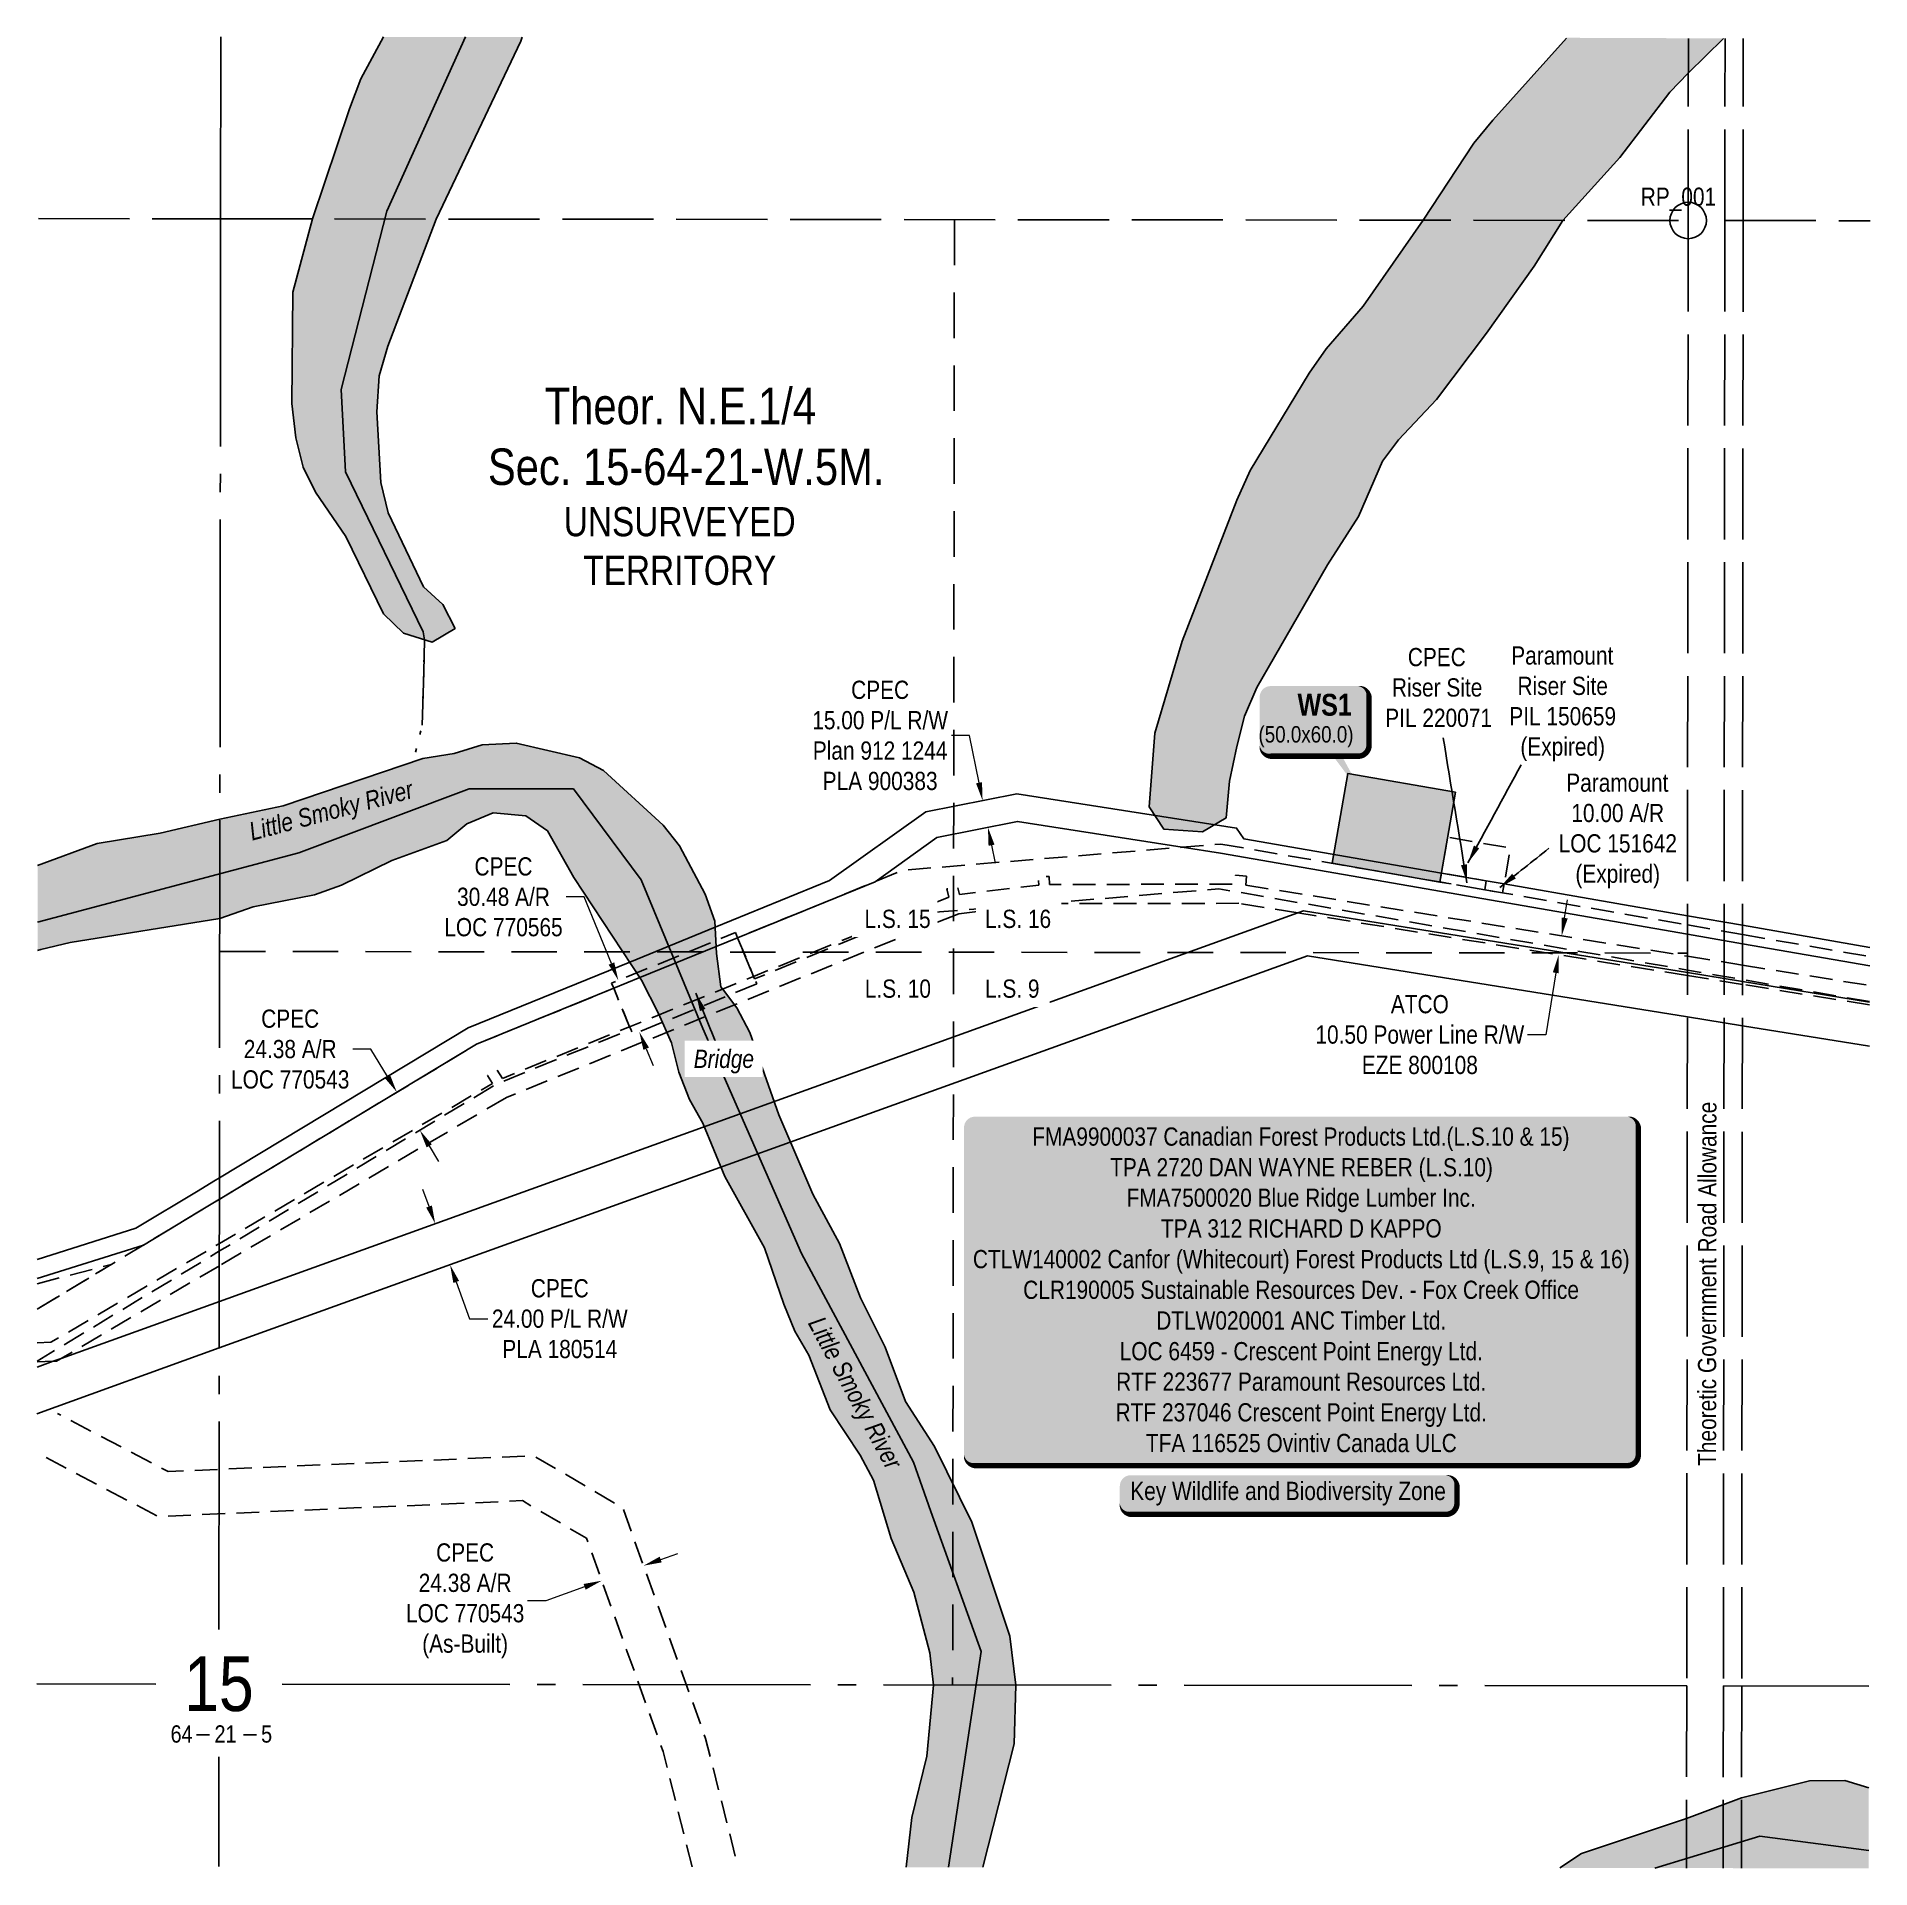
# Model space of a CAD drawing. Extents: x 494157 to 497735, y 6043279 to 6044295.
# Drawn here: x 494157 to 495163, y 6043290 to 6044295 of the extents above; entities that cross this region are included whole.
import ezdxf
from ezdxf.enums import TextEntityAlignment as Align

# ---------------------------------------------------------------- set-up
doc = ezdxf.new("R2010")
doc.units = 0
doc.header["$LTSCALE"] = 5
doc.header["$PDSIZE"] = 0.5
for name, pattern in [('foc-ACCESSROAD', [3.75, 2.5, -1.25]), ('foc-FLOWLINE', [3.75, 2.5, -1.25]), ('foc-LSD', [8, 5, -3]), ('foc-QUARTERLINE', [33, 25, -3, 2, -3]), ('foc-UNSURVEYED', [12.5, 10, -2.5]), ('foc-WHEELTRACKS', [2, 0.4, -1.6])]:
    doc.linetypes.add(name, pattern=pattern)
doc.layers.get('Defpoints').update_dxf_attribs({"color": 9})
for name, color, linetype in [('10', 1, 'Continuous'), ('35', 37, 'Continuous'), ('9', 3, 'Continuous'), ('AS-WILDLIFE-BLOCK', 131, 'Continuous'), ('C-AR', 13, 'foc-ACCESSROAD'), ('C-RW', 13, 'Continuous'), ('C-SYMBOL', 7, 'Continuous'), ('C-WS', 13, 'foc-ACCESSROAD'), ('F-AR', 190, 'foc-ACCESSROAD'), ('F-EZE', 190, 'foc-FLOWLINE'), ('F-WS', 190, 'foc-ACCESSROAD'), ('L-QSEC', 8, 'foc-QUARTERLINE'), ('L-ROAD-T', 7, 'Continuous'), ('L-SECLBL', 7, 'Continuous'), ('L-SECTION-LSD', 7, 'foc-LSD'), ('L-UNS-T', 3, 'Continuous'), ('L-USEC', 7, 'foc-UNSURVEYED'), ('P-TEMP-BLOCKS', 250, 'Continuous'), ('P-TEMP-H', 41, 'Continuous'), ('P-TEMP_WORKSPACE', 46, 'Continuous'), ('T-WATER', 160, 'Continuous'), ('T-WATER-H', 133, 'Continuous'), ('T-WATER-P3', 160, 'foc-WHEELTRACKS'), ('T-WATER-T', 170, 'Continuous')]:
    doc.layers.add(name, color=color, linetype=linetype)
for name, color, linetype, lineweight in [('C-AR-T', 13, 'Continuous', 9), ('C-RW-T', 13, 'Continuous', 9), ('C-WS-T', 13, 'Continuous', 9), ('F-AR-T', 190, 'Continuous', 9), ('F-EZE-T', 190, 'Continuous', 9), ('F-WS-T', 190, 'Continuous', 9), ('T-TEXT', 48, 'Continuous', 18)]:
    doc.layers.add(name, color=color, linetype=linetype, lineweight=lineweight)
doc.styles.add('100L', font='ARIALN.TTF', dxfattribs={"height": 11})
doc.styles.add('175L', font='ARIALN.TTF', dxfattribs={"height": 20})
doc.styles.add('80', font='ARIALN.TTF', dxfattribs={"height": 10})
doc.styles.add('80CG', font='ARIALN.TTF', dxfattribs={"height": 10})
doc.styles.add('80L', font='ARIALN.TTF', dxfattribs={"height": 10})
doc.styles.add('80LS', font='ARIALNI.TTF', dxfattribs={"height": 10})
doc.styles.add('BOLD', font='ARIALNB.TTF')
doc.styles.add('foc-LtypeFont', font='ARIALN.TTF', dxfattribs={"height": 7.349999999999999})
doc.styles.add('SIMPLEX', font='ARIALN.TTF')
doc.linetypes.add('foc-TOPO-flowdirection-NOLINE', pattern='A,0,[">",foc-LtypeFont,S=0.3,R=0,X=0,Y=-0.945],-20,[">",foc-LtypeFont,S=0.3,R=0,X=0,Y=-0.945],0', length=20)
doc.dimstyles.new('Compass 5 000', dxfattribs={"dimscale": 5, "dimtxt": 9, "dimasz": 2, "dimexe": 0.2, "dimexo": 0.0625, "dimgap": 0.5, "dimtad": 0, "dimtih": 1, "dimtoh": 1, "dimzin": 0, "dimdsep": 46, "dimtxsty": '80CG', "dimcen": 0.1, "dimse1": 1, "dimse2": 1, "dimclrd": 256, "dimclrt": 256, "dimaunit": 1, "dimadec": 4, "dimazin": 0, "dimtfac": 0.06, "dimtofl": 0, "dimtmove": 0, "dimatfit": 1, "dimfxl": 0.2, "dimtolj": 1, "dimtzin": 0, "dimlwd": -1, "dimarcsym": 0})

msp = doc.modelspace()

# ---------------------------------------------------------------- texts
at = {"layer": '35', "color": 3, "style": '80'}
msp.add_attdef('RP_001', (495037.0572079076, 6044201.97751647), 'RP', height=9.994849999999989, dxfattribs=at)
at = {"layer": 'C-SYMBOL', "color": 3, "insert": (494510.0833398916, 6044102.118682352), "char_height": 19.98969999999996, "width": 372.9319884038414, "attachment_point": 2, "style": '175L'}
msp.add_mtext('Theor. N.E.1/4\\P Sec. 15-64-21-W.5M.', dxfattribs=at)
at = {"layer": 'C-WS-T', "insert": (494896.3621923486, 6043959.339037172), "char_height": 9.994849999999985, "width": 56.55789723806264, "attachment_point": 1, "style": '80L'}
msp.add_mtext('\\pi12.888;CPEC\\P\\pi4.1543;Riser Site\\P\\pi0.48972;PIL 220071', dxfattribs=at)
at = {"layer": 'F-AR-T', "insert": (494991.5060678318, 6043890.439143169), "char_height": 9.994849999999968, "attachment_point": 1, "style": '80L'}
msp.add_mtext_dynamic_manual_height_columns('\\pi4.6992;Paramount\\P\\pi7.4604;10.00 A/R\\P\\pi0.47564;LOC 151642\\P\\pi9.7001;(Expired)', width=64.4587994542974, gutter_width=50, heights=[0], dxfattribs=at)
at = {"layer": 'F-WS-T', "insert": (494964.4467815374, 6043960.211187481), "char_height": 9.994849999999968, "attachment_point": 1, "style": '80L'}
msp.add_mtext_dynamic_manual_height_columns('\\pi1.5649;Paramount\\P\\pi4.9703;Riser Site\\P\\pi0.5047;PIL 150659\\P\\pi6.5657;(Expired)', width=58.19004092769441, gutter_width=50, heights=[0], dxfattribs=at)
at = {"layer": 'L-ROAD-T', "style": '80L'}
msp.add_text('Theoretic Government Road Allowance', height=9.994849999999989, rotation=89.94295430399782, dxfattribs=at).set_placement((495073.5129418403, 6043610.4164267), align=Align.MIDDLE_CENTER)
at = {"layer": 'L-UNS-T', "color": 3, "insert": (494509.736095796, 6044015.195633021), "char_height": 15.99999999999997, "attachment_point": 5, "style": '80L'}
msp.add_mtext_dynamic_manual_height_columns('UNSURVEYED TERRITORY', width=126.4137517053206, gutter_width=47.5, heights=[0], dxfattribs=at)
at = {"layer": 'T-WATER-T', "linetype": 'Continuous', "char_height": 10.00000000000001, "attachment_point": 1, "style": '80L'}
for insert, rotation in [((494272.2896134593, 6043863.164457738), 14.868385791833013), ((494588.5444125438, 6043593.797097641), 298.23757330563006)]:
    msp.add_mtext_dynamic_manual_height_columns('\\pi0.241;{\\fArial Narrow|b0|i1|c0|p34;Little Smoky River}', width=93.40832196452959, gutter_width=50.00000000000017, heights=[0], dxfattribs=dict(at, insert=insert, rotation=rotation))

# ---------------------------------------------------------------- blocks, each defined once
blk = doc.blocks.new('L-SECLBL')
at = {"layer": '9', "color": 7}
for p, q in [((-5.082139060913505, -27.83004804289613), (-12.28857354467345, -27.83004804289613)), ((20.70431141927111, -27.83004804289613), (13.49787693551116, -27.83004804289613))]:
    blk.add_line(p, q, dxfattribs=at)
at = {"layer": '10', "color": 2, "style": 'SIMPLEX'}
blk.add_attdef('SEC', text='', height=30, dxfattribs=at).set_placement((0, 0), align=Align.MIDDLE)
at = {"layer": '10', "color": 5, "style": '80L'}
blk.add_attdef('TWP', text='', height=9.5, dxfattribs=at).set_placement((-14.43410290347765, -27.36845155570791), align=Align.MIDDLE_RIGHT)
blk.add_attdef('RGE', text='', height=9.5, dxfattribs=at).set_placement((3.622123863462547, -27.36845155570791), align=Align.MIDDLE_CENTER)
blk.add_attdef('MER', text='', height=9.5, dxfattribs=at).set_placement((23.16775162027989, -27.36845155570791), align=Align.MIDDLE_LEFT)
blk = doc.blocks.new('*U472')
h = blk.add_hatch(color=255)
edge = h.paths.add_edge_path()
edge.add_line((-179, -96.5), (179, -96.5))
edge.add_arc((179, -90.5), 6, 270, 360)
edge.add_line((185, -90.5), (185, 89))
edge.add_arc((179, 89), 6, 0, 90)
edge.add_line((179, 95), (-179, 95))
edge.add_arc((-179, 89), 6, 90, 180)
edge.add_line((-185, 89), (-185, -90.5))
edge.add_arc((-179, -90.5), 6, 180, 270)
at = {"color": 44, "flags": 128}
blk.add_lwpolyline([(-179, -96.5, 3, 3, 0), (179, -96.5, 3, 3, 0.414213562373095), (185, -90.5, 3, 3, 0), (185, 89, 3, 0, 0.414213562373095), (179, 95, 0, 0, 0), (-179, 95, 0, 0, 0.414213562373095), (-185, 89, 0, 0, 0), (-185, -90.5, 0, 3, 0.414213562373095)], format="xyseb", close=True, dxfattribs=at)
at = {"color": 44, "style": '80'}
blk.add_attdef('ENTER_TEXT_001', (-35.98567530695772, -4.996589358799454), '', height=10, dxfattribs=at)
blk = doc.blocks.new('*U474')
h = blk.add_hatch(color=255)
edge = h.paths.add_edge_path()
edge.add_line((-86.49999999999999, -11.5), (86.49999999999999, -11.5))
edge.add_arc((86.49999999999999, -5.5), 6, 270, 360)
edge.add_line((92.49999999999999, -5.5), (92.49999999999999, 4))
edge.add_arc((86.49999999999999, 4), 6, 0, 90)
edge.add_line((86.49999999999999, 10), (-86.49999999999999, 10))
edge.add_arc((-86.49999999999999, 4), 6, 90, 180)
edge.add_line((-92.49999999999999, 4), (-92.49999999999999, -5.5))
edge.add_arc((-86.49999999999999, -5.5), 6, 180, 270)
at = {"color": 131, "flags": 128}
blk.add_lwpolyline([(-86.49999999999999, -11.5, 3, 3, 0), (86.49999999999999, -11.5, 3, 3, 0.414213562373095), (92.49999999999999, -5.5, 3, 3, 0), (92.49999999999999, 4, 3, 0, 0.414213562373095), (86.49999999999999, 10, 0, 0, 0), (-86.49999999999999, 10, 0, 0, 0.414213562373095), (-92.49999999999999, 4, 0, 0, 0), (-92.49999999999999, -5.5, 0, 3, 0.414213562373095)], format="xyseb", close=True, dxfattribs=at)
at = {"color": 131, "style": '80'}
blk.add_attdef('ENTER_TEXT_001', (-35.98567530695772, -4.996589358799454), '', height=10, dxfattribs=at)
blk = doc.blocks.new('*D475')
at = {"layer": 'C-AR-T', "transparency": 16777216}
for p, q in [((494668.7800109091, 6043911.303611286), (494658.7800109091, 6043911.303611287)), ((494673.9591847889, 6043885.382487978), (494668.7800109091, 6043911.303611286)), ((494680.8144294929, 6043851.072837942), (494682.773753548, 6043841.266663905))]:
    blk.add_line(p, q, dxfattribs=at)
for points in [[(494675.5935471284, 6043885.709041987), (494672.3248224491, 6043885.055933969), (494675.918508844, 6043875.576313941)], [(494682.4487918324, 6043851.399391951), (494679.1800671532, 6043850.746283934), (494678.8551054378, 6043860.879011979)]]:
    blk.add_solid(points, dxfattribs=at)
at = {"layer": 'Defpoints', "color": 0, "transparency": 16777216}
for p in [(494672.1127024561, 6043874.815894232), (494675.918508844, 6043875.576313941), (494675.0492990501, 6043860.118592271)]:
    blk.add_point(p, dxfattribs=at)
at = {"layer": 'C-AR-T', "transparency": 16777216, "insert": (494619.694062751, 6043911.303611286), "char_height": 10, "attachment_point": 5, "style": '80CG'}
blk.add_mtext('\\A1;CPEC\\P15.00 P/L R/W\\PPlan 912 1244\\PPLA 900383', dxfattribs=at)
blk = doc.blocks.new('*D476')
at = {"layer": 'C-AR-T', "transparency": 16777216}
for p, q in [((494340.2859302685, 6043739.17243743), (494330.2859302689, 6043739.17243743)), ((494349.3666664902, 6043724.114000369), (494340.2859302685, 6043739.17243743)), ((494372.2839507363, 6043686.110640948), (494377.4479940096, 6043677.547192047))]:
    blk.add_line(p, q, dxfattribs=at)
for points in [[(494350.7939079734, 6043724.974674248), (494347.939425007, 6043723.253326491), (494354.5307097635, 6043715.550551469)], [(494373.7111922195, 6043686.971314827), (494370.856709253, 6043685.249967069), (494367.119907463, 6043694.674089848)]]:
    blk.add_solid(points, dxfattribs=at)
at = {"layer": 'Defpoints', "color": 0, "transparency": 16777216}
for p in [(494354.5307097635, 6043715.550551469), (494357.2456297982, 6043717.187738157), (494369.8348274976, 6043696.311276536)]:
    blk.add_point(p, dxfattribs=at)
at = {"layer": 'C-AR-T', "transparency": 16777216, "insert": (494295.9851117148, 6043739.172437429), "char_height": 10, "attachment_point": 5, "style": '80CG'}
blk.add_mtext('\\A1;CPEC\\P24.38 A/R\\PLOC 770543', dxfattribs=at)
blk = doc.blocks.new('*D477')
at = {"layer": 'C-AR-T', "transparency": 16777216}
for p, q in [((494499.2823083075, 6043459.108158344), (494508.6940721846, 6043462.48731515)), ((494436.2747489582, 6043436.486211405), (494426.2747489579, 6043436.486211405)), ((494457.52471735, 6043444.115703206), (494436.2747489582, 6043436.486211405))]:
    blk.add_line(p, q, dxfattribs=at)
for points in [[(494498.7191155064, 6043460.676785657), (494499.8455011086, 6043457.539531032), (494489.8705444303, 6043455.729001538)], [(494456.9615245489, 6043445.684330519), (494458.0879101511, 6043442.547075893), (494466.9364812272, 6043447.494860012)]]:
    blk.add_solid(points, dxfattribs=at)
at = {"layer": 'Defpoints', "color": 0, "transparency": 16777216}
for p in [(494466.9364812272, 6043447.494860012), (494500.4045416226, 6043426.389287539), (494477.4704784194, 6043418.155146013)]:
    blk.add_point(p, dxfattribs=at)
at = {"layer": 'C-AR-T', "transparency": 16777216, "insert": (494391.9739304041, 6043436.486211405), "char_height": 10, "attachment_point": 5, "style": '80CG'}
blk.add_mtext('\\A1;CPEC\\P24.38 A/R\\PLOC 770543\\P(As-Built)', dxfattribs=at)
blk = doc.blocks.new('*D478')
at = {"layer": 'C-RW-T', "transparency": 16777216}
for p, q in [((494372.1707011783, 6043652.826900704), (494368.7799664333, 6043662.234499647)), ((494387.0850661895, 6043611.446971254), (494394.3742361872, 6043591.223157501)), ((494394.3742361872, 6043591.223157501), (494404.3742361874, 6043591.223157501))]:
    blk.add_line(p, q, dxfattribs=at)
for points in [[(494373.7386343353, 6043653.392023161), (494370.6027680212, 6043652.261778247), (494375.5614359234, 6043643.419301759)], [(494388.6529993466, 6043612.012093712), (494385.5171330324, 6043610.881848797), (494383.6943314446, 6043620.854570199)]]:
    blk.add_solid(points, dxfattribs=at)
at = {"layer": 'Defpoints', "color": 0, "transparency": 16777216}
for p in [(494475.3397318274, 6043679.38190356), (494483.4726273485, 6043656.817171999), (494383.6943314446, 6043620.854570199)]:
    blk.add_point(p, dxfattribs=at)
at = {"layer": 'C-RW-T', "transparency": 16777216, "insert": (494443.9137996251, 6043591.2231575), "char_height": 10, "attachment_point": 5, "style": '80CG'}
blk.add_mtext('\\A1;CPEC\\P24.00 P/L R/W\\PPLA 180514', dxfattribs=at)
blk = doc.blocks.new('*D479')
at = {"layer": 'Defpoints', "color": 0, "transparency": 16777216}
for p in [(494884.3981075105, 6043818.905061418), (494882.7295856305, 6043808.547348195), (494992.0383168756, 6043790.938827297)]:
    blk.add_point(p, dxfattribs=at)
at = {"layer": 'F-EZE-T', "transparency": 16777216}
for p, q in [((494995.2972335383, 6043811.16926276), (494996.8876283211, 6043821.041985)), ((494990.4479220928, 6043781.066105057), (494984.9808933396, 6043747.128332533)), ((494984.9808933396, 6043747.128332533), (494974.9808933396, 6043747.128332533))]:
    blk.add_line(p, q, dxfattribs=at)
for points in [[(494993.6517798316, 6043811.434328557), (494996.942687245, 6043810.904196963), (494993.7068387556, 6043801.29654052)], [(494988.8024683861, 6043781.331170853), (494992.0933757995, 6043780.801039259), (494992.0383168756, 6043790.938827297)]]:
    blk.add_solid(points, dxfattribs=at)
at = {"layer": 'F-EZE-T', "transparency": 16777216, "insert": (494915.8403749221, 6043747.128332532), "char_height": 10, "attachment_point": 5, "style": '80CG'}
blk.add_mtext('\\A1;ATCO\\P10.50 Power Line R/W\\PEZE 800108', dxfattribs=at)
blk = doc.blocks.new('*U484')
h = blk.add_hatch(color=191)
edge = h.paths.add_edge_path()
edge.add_line((-23.99999999999998, -20), (23.99999999999998, -20))
edge.add_arc((23.99999999999998, -14), 6, 270, 360)
edge.add_line((29.99999999999998, -14), (29.99999999999998, 12.5))
edge.add_arc((23.99999999999998, 12.5), 6, 0, 90)
edge.add_line((23.99999999999998, 18.5), (-23.99999999999998, 18.5))
edge.add_arc((-23.99999999999998, 12.5), 6, 90, 180)
edge.add_line((-29.99999999999998, 12.5), (-29.99999999999998, -14))
edge.add_arc((-23.99999999999998, -14), 6, 180, 270)
at = {"color": 250, "flags": 128}
blk.add_lwpolyline([(-23.99999999999998, -20, 3, 3, 0), (23.99999999999998, -20, 3, 3, 0.414213562373095), (29.99999999999998, -14, 3, 3, 0), (29.99999999999998, 12.5, 3, 0, 0.414213562373095), (23.99999999999998, 18.5, 0, 0, 0), (-23.99999999999998, 18.5, 0, 0, 0.414213562373095), (-29.99999999999998, 12.5, 0, 0, 0), (-29.99999999999998, -14, 0, 3, 0.414213562373095)], format="xyseb", close=True, dxfattribs=at)
at = {"flags": 128}
blk.add_lwpolyline([(28.22512760869665, -43.90405218757158, 0, 7.499999999999999, 0), (-3.398394867633904e-15, -1.97215226305253e-31, 0, 0, 0)], format="xyseb", dxfattribs=at)
at = {"color": 250}
for tag, p, height, style in [('TEMP_AREA_W1_001', (-9.212824010914055, 2.244292974654144), 12, 'BOLD'), ('ENTER_TEXT_001', (-30.65893587994544, -12.47010782646594), 9, '80')]:
    blk.add_attdef(tag, p, '', height=height, dxfattribs=dict(at, style=style))
blk = doc.blocks.new('*D485')
at = {"layer": 'C-AR-T', "transparency": 16777216}
for p, q in [((494457.3534296968, 6043822.72539177), (494447.3534296965, 6043822.725391771)), ((494472.2595422093, 6043786.173389198), (494457.3534296968, 6043822.72539177)), ((494491.3232898458, 6043739.426247578), (494495.0994209996, 6043730.166612945))]:
    blk.add_line(p, q, dxfattribs=at)
for points in [[(494473.8028146478, 6043786.80274439), (494470.7162697709, 6043785.544034006), (494476.0356733631, 6043776.913754568)], [(494492.8665622843, 6043740.05560277), (494489.7800174074, 6043738.796892385), (494487.5471586923, 6043748.685882209)]]:
    blk.add_solid(points, dxfattribs=at)
at = {"layer": 'Defpoints', "color": 0, "transparency": 16777216}
for p in [(494482.0413901233, 6043779.362919686), (494476.0356733631, 6043776.913754568), (494493.552875452, 6043751.135047329)]:
    blk.add_point(p, dxfattribs=at)
at = {"layer": 'C-AR-T', "transparency": 16777216, "insert": (494413.0185047309, 6043822.72539177), "char_height": 10, "attachment_point": 5, "style": '80CG'}
blk.add_mtext('\\A1;CPEC\\P30.48 A/R\\PLOC 770565', dxfattribs=at)

# ---------------------------------------------------------------- dimensions: what is measured, and where the dimension line sits
at = {"layer": 'C-AR-T'}
for base, p1, p2, angle, text, picture, middle in [((494675.918508844, 6043875.576313941), (494675.0492990503, 6043860.118592271), (494672.1127024564, 6043874.815894231), 101.299197268537, 'CPEC\\P15.00 P/L R/W\\PPlan 912 1244\\PPLA 900383', '*D475', (494619.694062751, 6043911.303611286)), ((494354.5307097635, 6043715.550551469), (494369.8348274979, 6043696.311276536), (494357.245629798, 6043717.187738156), 121.09136845625397, 'CPEC\\P24.38 A/R\\PLOC 770543', '*D476', (494295.9851117148, 6043739.172437429)), ((494466.9364812272, 6043447.494860012), (494500.4045416226, 6043426.389287539), (494477.4704784192, 6043418.155146013), 199.7499368484613, 'CPEC\\P24.38 A/R\\PLOC 770543\\P(As-Built)', '*D477', (494391.9739304041, 6043436.486211405))]:
    dim = msp.add_linear_dim(base=base, p1=p1, p2=p2, angle=angle, text=text, dimstyle='Compass 5 000', dxfattribs=at)
    dim.commit()
    dim.dimension.update_dxf_attribs({"geometry": picture, "text_midpoint": middle, "dimtype": 161})
at = {"layer": 'C-AR-T', "color": 3}
dim = msp.add_linear_dim(base=(494476.0356733631, 6043776.913754568), p1=(494493.552875452, 6043751.135047329), p2=(494482.0413901229, 6043779.362919686), angle=112.18591168269315, text='CPEC\\P30.48 A/R\\PLOC 770565', dimstyle='Compass 5 000', dxfattribs=at)
dim.commit()
dim.dimension.update_dxf_attribs({"geometry": '*D485', "text_midpoint": (494413.0185047309, 6043822.72539177), "dimtype": 161})
at = {"layer": 'C-RW-T'}
dim = msp.add_linear_dim(base=(494383.6943314446, 6043620.854570199), p1=(494475.3397318268, 6043679.38190356), p2=(494483.4726273482, 6043656.817171998), angle=289.8204351902957, text='CPEC\\P24.00 P/L R/W\\PPLA 180514', dimstyle='Compass 5 000', dxfattribs=at)
dim.commit()
dim.dimension.update_dxf_attribs({"geometry": '*D478', "text_midpoint": (494443.9137996251, 6043591.2231575), "dimtype": 161})
at = {"layer": 'F-EZE-T'}
dim = msp.add_linear_dim(base=(494992.0383168756, 6043790.938827297), p1=(494884.3981075104, 6043818.905061417), p2=(494882.7295856303, 6043808.547348193), angle=260.84885148533255, text='ATCO\\P10.50 Power Line R/W\\PEZE 800108', dimstyle='Compass 5 000', dxfattribs=at)
dim.commit()
dim.dimension.update_dxf_attribs({"geometry": '*D479', "text_midpoint": (494915.8403749221, 6043747.128332532), "dimtype": 161})

# ---------------------------------------------------------------- hatches: boundary and pattern name
at = {"layer": 'P-TEMP-H'}
h = msp.add_hatch(color=256, dxfattribs=at)
h.dxf.hatch_style = 1
h.paths.add_polyline_path([(494935.3642933065, 6043880.171031596), (494876.2481241769, 6043890.431565084), (494867.697679604, 6043841.168090809), (494926.8138487336, 6043830.907557322)])
at = {"layer": 'T-WATER-H'}
h = msp.add_hatch(color=256, dxfattribs=at)
h.dxf.hatch_style = 1
h.paths.add_polyline_path([(494347.2403404945, 6044294.691402916), (494423.2885916959, 6044294.604519122), (494422.4565536773, 6044292.350662874), (494376.1035220166, 6044194.697594102), (494349.5432801724, 6044124.95082689), (494344.7334800723, 6044108.717031706), (494343.5873707468, 6044088.874929888), (494345.64644367, 6044050.123659492), (494349.831246937, 6044033.526853278), (494369.0743528384, 6043992.936654394), (494379.6832972391, 6043983.268759813), (494386.4502024092, 6043970.068017313), (494373.8203410787, 6043962.566091944), (494358.1264088891, 6043967.47855645), (494347.1275225338, 6043978.060007653), (494326.4464323492, 6044020.439709638), (494309.963324823, 6044044.901048258), (494303.099267785, 6044058.584457047), (494299.0113292902, 6044074.699457509), (494296.9434959707, 6044093.508868245), (494297.4332109318, 6044154.575784688), (494308.2175130775, 6044194.778400946), (494328.4514483768, 6044255.156722064), (494334.8332828829, 6044271.698657362)], flags=17)
h = msp.add_hatch(color=256, dxfattribs=at)
h.dxf.hatch_style = 1
h.paths.add_polyline_path([(495082.5445309496, 6044293.851330771), (495063.1665583533, 6044274.80494173), (495053.0925317902, 6044264.352850949), (495025.6292354402, 6044228.397763699), (494994.3262971118, 6044193.993519655), (494978.5112982763, 6044168.839990027), (494952.404432799, 6044132.058388776), (494924.9882825282, 6044095.620831992), (494904.0595627283, 6044073.620514151), (494895.3692212753, 6044061.780980481), (494882.2152239793, 6044031.471993773), (494865.1023717815, 6044004.95789401), (494826.3763026118, 6043937.609044596), (494819.5964129879, 6043921.860824483), (494815.4964075655, 6043905.300509775), (494811.4894940713, 6043886.216774216), (494809.5503557559, 6043866.100582176), (494796.5584858794, 6043858.488723975), (494775.3385691089, 6043859.922896728), (494767.2782641033, 6043872.145376523), (494770.3803473984, 6043912.523717745), (494785.3533048889, 6043963.012642327), (494815.3485356931, 6044040.385508412), (494822.6873872505, 6044056.716686389), (494855.1836074656, 6044110.219713721), (494864.4644563542, 6044123.543016713), (494884.8345665714, 6044146.88189386), (494917.6182600132, 6044194.079951423), (494945.5162224281, 6044236.436567976), (494955.973545921, 6044248.998534361), (494996.5412027006, 6044294.182775839)], flags=17)
h = msp.add_hatch(color=256, dxfattribs=at)
h.dxf.hatch_style = 1
h.paths.add_polyline_path([(494992.6083676209, 6043289.855229774), (495162.130824199, 6043289.651239233), (495162.1747397357, 6043333.740886615), (495148.9572742967, 6043337.805924129), (495129.7272475602, 6043337.669953355), (495092.4015551371, 6043328.32095861), (495062.2125303395, 6043317.009092035), (495004.5064109309, 6043297.734705976)])
h.paths.add_polyline_path([(494633.9433521781, 6043290.286820207), (494676.0601745442, 6043290.236139998), (494693.1724414715, 6043358.048940738), (494694.2105061105, 6043390.188399954), (494690.9482393634, 6043416.985436081), (494669.9262210242, 6043479.676953522), (494649.4465489096, 6043521.086451423), (494633.6392880862, 6043545.764747529), (494622.4493723364, 6043575.571936942), (494609.0004266753, 6043602.692599931), (494597.4464854748, 6043632.567831107), (494582.7333004794, 6043659.552982184), (494564.1895495865, 6043703.061804624), (494548.2323685447, 6043748.40395746), (494541.0563487501, 6043761.856915874), (494533.7985545868, 6043771.472970833), (494532.311271865, 6043773.441697123), (494529.8384985903, 6043791.725419754), (494528.9574294417, 6043809.474467567), (494523.6863856922, 6043824.18862575), (494509.5592626961, 6043850.729015156), (494500.6291841322, 6043862.021983498), (494467.8733297236, 6043892.017792949), (494454.7782833368, 6043899.122860584), (494420.0251825546, 6043907.140874866), (494401.2524171136, 6043906.271624194), (494385.8892824101, 6043901.446951139), (494368.7402845825, 6043898.718766348), (494292.1084940575, 6043872.708651292), (494257.4345376493, 6043865.32371228), (494224.6225379139, 6043857.687604272), (494190.0094880473, 6043852.066803128), (494157.4028231676, 6043840.024852281), (494157.3479211602, 6043793.2740393), (494159.2202027807, 6043793.891653234), (494175.2675486549, 6043797.734017543), (494257.3713208281, 6043810.939740393), (494275.5905569815, 6043817.358975291), (494309.3922978785, 6043823.908773542), (494324.1652597238, 6043829.176826171), (494351.719314165, 6043842.780735215), (494381.8822302571, 6043853.599794445), (494392.8275101479, 6043862.900741004), (494407.4455170296, 6043868.951687871), (494425.2264311631, 6043867.150959408), (494437.152508369, 6043859.066067513), (494451.662367622, 6043833.288105379), (494488.8132521, 6043777.093616894), (494498.1565384712, 6043758.75202713), (494505.2053286408, 6043742.7148945), (494509.2333110792, 6043726.542021908), (494515.0943214421, 6043711.568662169), (494522.3455504571, 6043698.529855428), (494534.4021494788, 6043669.356604316), (494556.2705801289, 6043630.122898062), (494566.8864079003, 6043599.249501535), (494572.9425042909, 6043584.508645288), (494580.5444295615, 6043571.221047097), (494592.2152498243, 6043541.342835055), (494608.7425009328, 6043516.397861113), (494616.0242990961, 6043502.640583157), (494625.8284616285, 6043470.657735625), (494638.1714739103, 6043441.112680446), (494647.0294196168, 6043407.963602412), (494648.8944889808, 6043390.241451171), (494645.3005313787, 6043351.258649498), (494637.0163746793, 6043317.480914219)])

# ---------------------------------------------------------------- linework, layer by layer
at = {"layer": '35', "color": 3}
msp.add_circle((495063.083, 6044193.922999999), 9.994849999999989, dxfattribs=at)
at = {"layer": 'C-AR', "flags": 128}
for points in [[(495162.6561893099, 6043765.256257367), (495092.8273256249, 6043777.34646531), (495062.6733661406, 6043782.580121847), (494805.6092069, 6043827.195069734), (494710.3014071365, 6043819.177020147), (494638.0790763919, 6043813.370630746), (494550.8266761494, 6043777.785964455), (494550.2755875759, 6043779.1110264), (494541.4685609911, 6043800.304009141), (494616.9153610682, 6043831.073356888), (494632.3403174735, 6043837.364534321), (494785.4513005119, 6043849.998438816), (494806.7099892399, 6043851.752940138)], [(494157.1168296773, 6043596.49225987), (494215.6300629119, 6043631.778416797), (494250.8599687559, 6043653.025011185), (494257.2991569532, 6043656.907927474), (494259.4133857112, 6043658.182372199), (494398.2038844915, 6043741.879349081), (494473.4886233449, 6043772.581218272), (494482.2551379654, 6043751.488077246), (494482.8423965031, 6043750.074630514), (494409.1643482371, 6043720.028642157), (494257.2657185085, 6043628.42733933), (494157.0833833055, 6043568.011605597)], [(494157.133254418, 6043610.478451114), (494197.698591287, 6043620.964918949), (494157.1168296772, 6043596.49225987)], [(494540.2366319593, 6043296.40087164), (494523.9560874431, 6043360.829728189), (494478.4919104079, 6043487.458388428), (494429.4767605538, 6043516.081721283), (494229.0327160045, 6043507.365185997), (494168.356961613, 6043539.220274812)], [(494516.5995958269, 6043290.428022833), (494500.6095376511, 6043353.70730464), (494458.5418258845, 6043470.875992775), (494423.3733966272, 6043491.41326869), (494223.5222351492, 6043482.722515593), (494157.0242225358, 6043517.634320466)]]:
    msp.add_lwpolyline(points, dxfattribs=at)
at = {"layer": 'C-AR'}
msp.add_lwpolyline([(494806.7099892399, 6043851.752940138), (495062.6981750504, 6043807.323743389), (495092.8518541722, 6043802.090086857), (495162.6807964366, 6043789.971251491)], dxfattribs=at)
at = {"layer": 'C-AR', "flags": 128}
msp.add_lwpolyline([(494551.9973671726, 6043774.968244659), (494484.0179905163, 6043747.246797341), (494482.8472161787, 6043750.063033653), (494482.2596550466, 6043751.47720868), (494473.4886233449, 6043772.581218272), (494472.3192011345, 6043775.398156261), (494540.2973573655, 6043803.12003123), (494541.4685609911, 6043800.304009141), (494550.2755875759, 6043779.1110264), (494550.8266761494, 6043777.785964455), (494551.9973671726, 6043774.968244659)], close=True, dxfattribs=at)
at = {"layer": 'C-RW'}
for points in [[(494157.14887799, 6043623.78242195), (494211.3505998994, 6043640.876279922), (494245.5785657373, 6043661.521261723), (494254.1360334661, 6043666.683472423), (494257.2016841269, 6043668.526660827), (494393.6657877703, 6043750.822468257), (494482.2905787548, 6043786.963240808), (494529.1277697208, 6043806.063941509), (494591.9563310228, 6043831.685846569), (494644.7814907208, 6043869.354977425), (494694.6989469114, 6043879.328742148)], [(494694.6989469114, 6043879.328742148), (494815.2951691115, 6043860.512123329), (494819.2340642011, 6043854.64684555), (494927.6523780768, 6043835.82627301), (494952.2789842372, 6043831.550496972), (494962.1316359513, 6043829.846125701), (495062.7032641309, 6043812.389787546), (495092.8569678523, 6043807.156130934), (495162.6858398841, 6043795.036807525)], [(495162.6757440059, 6043784.89667302), (495092.8468476832, 6043797.0155369), (495062.6931349321, 6043802.249193408), (494806.4838499464, 6043846.716667856), (494785.4513005119, 6043849.998438816), (494695.0226710024, 6043864.110098504), (494650.8708493959, 6043855.286737504), (494616.9153610682, 6043831.073356888), (494541.4685609911, 6043800.304009141), (494529.6530628086, 6043795.48470463), (494487.9108807879, 6043778.462544467), (494473.4886233449, 6043772.581218272), (494398.165092873, 6043741.863529471), (494259.302732947, 6043658.124927898), (494257.1877620099, 6043656.848325034), (494250.7452568065, 6043652.964108486), (494215.4971973272, 6043631.705865987), (494157.1366630003, 6043613.380967718)], [(494157.079446368, 6043564.659177986), (494165.9781633766, 6043567.879568299), (494170.3066363425, 6043569.439087452), (494257.1219531719, 6043600.731393311), (494848.8533450519, 6043814.004464773), (494851.9470381255, 6043815.119425676), (495062.6714772324, 6043781.160857517), (495092.8266058416, 6043776.301254415), (495162.6559682617, 6043765.034240128)], [(495162.6317953969, 6043740.755411668), (495092.8020979392, 6043752.008340669), (495062.647622978, 6043756.868042853), (494854.2427598633, 6043790.452032288), (494257.0918606134, 6043575.223862609), (494157.0493960932, 6043539.070408639)]]:
    msp.add_lwpolyline(points, dxfattribs=at)
at = {"layer": 'C-WS'}
msp.add_lwpolyline([(494962.1307632238, 6043829.846126667), (494961.2805730989, 6043824.925216139), (494951.4329203318, 6043826.634687152), (494926.8138487336, 6043830.907557322), (494927.6537178171, 6043835.827672478), (494952.2806156555, 6043831.552596594), (494962.1307632238, 6043829.846126667)], close=True, dxfattribs=at)
at = {"layer": 'F-AR'}
msp.add_lwpolyline([(494962.1307632238, 6043829.846126667), (494961.2805730989, 6043824.925216139), (494951.4329203318, 6043826.634687152), (494952.2806156555, 6043831.552596594), (494962.1307632238, 6043829.846126667)], close=True, dxfattribs=at)
at = {"layer": 'F-EZE', "flags": 128}
msp.add_lwpolyline([(494157.0951610323, 6043578.040716399), (494164.7255147042, 6043578.332691072), (494257.1595676498, 6043632.52249452), (494407.0823241516, 6043720.414660826), (494404.3335173937, 6043724.674438735), (494409.3738480993, 6043727.927263657), (494412.4742318603, 6043723.124487581), (494482.2596543189, 6043751.476608275), (494550.2755866169, 6043779.110225858), (494657.4038804895, 6043822.633726964), (494656.2628591931, 6043827.07939378), (494662.074706661, 6043828.571493827), (494663.2156168905, 6043824.1258286), (494706.700163097, 6043829.218644047), (494706.4368781614, 6043833.659674909), (494712.4272189959, 6043834.014557129), (494712.6888223701, 6043829.573428508), (494814.3843646312, 6043829.695471616), (494814.7785625386, 6043834.662705762), (494820.7604426436, 6043834.187174545)], dxfattribs=at)
at = {"layer": 'F-EZE'}
for points in [[(494820.7604426436, 6043834.187174545), (494820.3653785029, 6043829.219940872), (495062.6803962006, 6043790.185993118), (495092.8354664987, 6043785.327790935), (495162.6649736002, 6043774.079054583)], [(495162.6543953737, 6043763.454457334), (495092.8248827207, 6043774.703268239), (495062.6700903369, 6043779.560769521), (494848.8533450519, 6043814.004464773), (494816.5608093499, 6043819.206250004), (494710.3025713796, 6043819.127485057), (494662.8429720713, 6043813.518140379), (494414.6247710746, 6043712.672431082), (494257.1454294866, 6043620.350123207), (494170.3061726572, 6043569.440488998), (494167.761395379, 6043567.949031604), (494165.9776998223, 6043567.881069923), (494157.0828296667, 6043567.540164691)]]:
    msp.add_lwpolyline(points, dxfattribs=at)
at = {"layer": 'F-WS', "flags": 128}
msp.add_lwpolyline([(494962.1307632238, 6043829.846126667), (494952.2806156555, 6043831.552596594), (494927.6537178171, 6043835.827672478), (494931.0635189906, 6043855.52238865), (494965.5308808917, 6043849.543680877), (494962.1307632238, 6043829.846126667)], close=True, dxfattribs=at)
at = {"layer": 'L-QSEC'}
for p, q in [((494257.8195754043, 6044194.843976786), (494257.9369182515, 6044294.793430509)), ((494257.8195754043, 6044194.843976786), (494256.9104858246, 6043420.725160175)), ((494156.8753457246, 6043390.860960271), (494222.2581353997, 6043390.782283552)), ((494291.504438366, 6043390.698957772), (495062.2822937368, 6043389.771461824)), ((495082.3887167785, 6043389.744567503), (495162.2304158819, 6043389.637771347)), ((494256.8283234332, 6043350.761259403), (494256.7578380414, 6043290.740696809))]:
    msp.add_line(p, q, dxfattribs=at)
at = {"layer": 'L-SECTION-LSD', "flags": 128}
for points in [[(494660.451255744, 6044194.383735893), (494659.4836292563, 6043390.256159362)], [(494257.3474249304, 6043792.792766083), (495062.6826861097, 6043791.918990018)]]:
    msp.add_lwpolyline(points, dxfattribs=at)
at = {"layer": 'L-USEC'}
for p, q in [((495063.0829360835, 6044193.923494999), (495063.1824580466, 6044293.868734431)), ((495083.1893659633, 6044193.903473722), (495083.2888844257, 6044293.845197605)), ((495093.2425982086, 6044193.883305483), (495093.3420091638, 6044293.833429296)), ((494157.819646555, 6044194.963281505), (494257.8195754043, 6044194.843976786)), ((494257.8195754043, 6044194.843976786), (495063.0829360835, 6044193.923494999)), ((495063.0829360835, 6044193.923494999), (495062.2822937368, 6043389.771461824)), ((495083.1893659659, 6044193.903476317), (495082.3887236195, 6043389.751443152)), ((495083.1893592647, 6044193.896745629), (495163.0314151179, 6044193.790005044)), ((495093.2425982086, 6044193.883305483), (495092.4417215416, 6043389.731387234)), ((495062.2822937368, 6043389.771461824), (495062.1827991236, 6043289.771509148)), ((495082.3887236329, 6043389.751457), (495082.2892248512, 6043289.747314592)), ((495092.4417215416, 6043389.731387234), (495092.3421435836, 6043289.735217667))]:
    msp.add_line(p, q, dxfattribs=at)
at = {"layer": 'P-TEMP_WORKSPACE', "flags": 128}
msp.add_lwpolyline([(494935.3642933065, 6043880.171031596), (494876.2481241769, 6043890.431565084), (494867.697679604, 6043841.168090809), (494926.8138487336, 6043830.907557322)], close=True, dxfattribs=at)
at = {"layer": 'T-WATER', "flags": 128}
msp.add_lwpolyline([(494423.2885916959, 6044294.604519122), (494422.4565536773, 6044292.350662874), (494376.1035220166, 6044194.697594102), (494349.5432801724, 6044124.95082689), (494344.7334800723, 6044108.717031706), (494343.5873707468, 6044088.874929888), (494345.64644367, 6044050.123659492), (494349.831246937, 6044033.526853278), (494369.0743528384, 6043992.936654394), (494379.6832972391, 6043983.268759813), (494386.4502024092, 6043970.068017313), (494373.8203410787, 6043962.566091944), (494358.1264088891, 6043967.47855645), (494347.1275225338, 6043978.060007653), (494326.4464323492, 6044020.439709638), (494309.963324823, 6044044.901048258), (494303.099267785, 6044058.584457047), (494299.0113292902, 6044074.699457509), (494296.9434959707, 6044093.508868245), (494297.4332109318, 6044154.575784688), (494308.2175130775, 6044194.778400946), (494328.4514483768, 6044255.156722064), (494334.8332828829, 6044271.698657362), (494347.2403404945, 6044294.691402916)], dxfattribs=at)
at = {"layer": 'T-WATER'}
for points in [[(495082.5391838961, 6044293.846075214), (495063.1665583533, 6044274.80494173), (495053.0925317902, 6044264.352850949), (495025.6292354402, 6044228.397763699), (494994.3262971118, 6044193.993519655), (494978.5112982763, 6044168.839990027), (494952.404432799, 6044132.058388776), (494924.9882825282, 6044095.620831992), (494904.0595627283, 6044073.620514151), (494895.3692212753, 6044061.780980481), (494882.2152239793, 6044031.471993773), (494865.1023717815, 6044004.95789401), (494826.3763026118, 6043937.609044596), (494819.5964129879, 6043921.860824483), (494815.4964075655, 6043905.300509775), (494811.4894940713, 6043886.216774216), (494809.5503557559, 6043866.100582176), (494796.5584858794, 6043858.488723975), (494775.3385691089, 6043859.922896728), (494767.2782641033, 6043872.145376523), (494770.3803473984, 6043912.523717745), (494785.3533048889, 6043963.012642327), (494815.3485356931, 6044040.385508412), (494822.6873872505, 6044056.716686389), (494855.1836074656, 6044110.219713721), (494864.4644563542, 6044123.543016713), (494884.8345665714, 6044146.88189386), (494917.6182600132, 6044194.079951423), (494945.5162224281, 6044236.436567976), (494955.973545921, 6044248.998534361), (494996.329510643, 6044293.946993303)], [(494157.4028231675, 6043840.02485228), (494190.0094880473, 6043852.066803128), (494224.6225379139, 6043857.687604272), (494257.4345376493, 6043865.32371228), (494292.1084940575, 6043872.708651292), (494368.7402845825, 6043898.718766348), (494385.8892824101, 6043901.446951139), (494401.2524171136, 6043906.271624194), (494420.0251825546, 6043907.140874866), (494454.7782833368, 6043899.122860584), (494467.8733297236, 6043892.017792949), (494500.6291841322, 6043862.021983498), (494509.5592626961, 6043850.729015156), (494523.6863856922, 6043824.18862575), (494528.9574294417, 6043809.474467567), (494529.8384985903, 6043791.725419754), (494532.311271865, 6043773.441697123), (494533.7985545868, 6043771.472970833), (494541.0563487501, 6043761.856915874), (494548.2323685447, 6043748.40395746), (494564.1895495865, 6043703.061804624), (494582.7333004794, 6043659.552982184), (494597.4464854748, 6043632.567831107), (494609.0004266753, 6043602.692599931), (494622.4493723364, 6043575.571936942), (494633.6392880862, 6043545.764747529), (494649.4465489096, 6043521.086451423), (494669.9262210242, 6043479.676953522), (494690.9482393634, 6043416.985436081), (494694.2105061105, 6043390.188399954), (494693.1724414715, 6043358.048940738), (494676.0601745443, 6043290.236139998)], [(494633.9433521779, 6043290.286820206), (494637.0163746793, 6043317.480914219), (494645.3005313787, 6043351.258649498), (494648.8944889808, 6043390.241451171), (494647.0294196168, 6043407.963602412), (494638.1714739103, 6043441.112680446), (494625.8284616285, 6043470.657735625), (494616.0242990961, 6043502.640583157), (494608.7425009328, 6043516.397861113), (494592.2152498243, 6043541.342835055), (494580.5444295615, 6043571.221047097), (494572.9425042909, 6043584.508645288), (494566.8864079003, 6043599.249501535), (494556.2705801289, 6043630.122898062), (494534.4021494788, 6043669.356604316), (494522.3455504571, 6043698.529855428), (494515.0943214421, 6043711.568662169), (494509.2333110792, 6043726.542021908), (494505.2053286408, 6043742.7148945), (494498.1565384712, 6043758.75202713), (494488.8132521, 6043777.093616894), (494451.662367622, 6043833.288105379), (494437.152508369, 6043859.066067513), (494425.2264311631, 6043867.150959408), (494407.4455170296, 6043868.951687871), (494392.8275101479, 6043862.900741004), (494381.8822302571, 6043853.599794445), (494351.719314165, 6043842.780735215), (494324.1652597238, 6043829.176826171), (494309.3922978785, 6043823.908773542), (494275.5905569815, 6043817.358975291), (494257.3713208281, 6043810.939740393), (494175.2675486549, 6043797.734017543), (494159.2202027807, 6043793.891653234), (494157.34792116, 6043793.274039299)], [(494992.6083676183, 6043289.855229773), (495004.5064109309, 6043297.734705976), (495062.2125303395, 6043317.009092035), (495092.4015551371, 6043328.32095861), (495129.7272475602, 6043337.669953355), (495148.9572742967, 6043337.805924129), (495162.1747397357, 6043333.740886615)]]:
    msp.add_lwpolyline(points, dxfattribs=at)
at = {"layer": 'T-WATER-P3', "linetype": 'foc-TOPO-flowdirection-NOLINE', "flags": 128}
for points in [[(494392.1616410085, 6044294.640081118), (494348.9482208612, 6044198.953816328), (494323.8717382174, 6044101.155033955), (494326.3793198024, 6044056.01694152), (494369.0095935315, 6043968.248910682), (494369.6983615006, 6043963.760969514), (494369.2517826814, 6043946.09141246), (494368.4234645896, 6043916.89284113)], [(494647.6044113439, 6043485.53291682), (494637.9808550491, 6043512.479677469), (494576.4848072039, 6043626.988947006), (494522.4110252412, 6043750.510276326), (494488.4821403518, 6043832.151420351), (494451.3728265248, 6043881.984032075), (494394.1182101621, 6043881.984653672), (494353.7697731651, 6043866.853592871), (494300.8142465367, 6043846.995629181), (494157.3662854512, 6043808.911819797)], [(494657.1318378572, 6043290.25891693), (494675.0903870376, 6043408.572523463), (494647.6044113439, 6043485.53291682)], [(495162.140613732, 6043299.479584693), (495102.3798187622, 6043307.316731296), (495044.6967005021, 6043289.792550601)]]:
    msp.add_lwpolyline(points, dxfattribs=at)
at = {"layer": 'T-WATER-P3', "flags": 128}
msp.add_lwpolyline([(494369.6983615006, 6043963.760969514), (494369.2517826814, 6043946.09141246), (494368.4234645896, 6043916.89284113), (494363.4803198665, 6043896.93345741)], dxfattribs=at)

# ---------------------------------------------------------------- block references
at = {"layer": 'AS-WILDLIFE-BLOCK'}
ref = msp.add_blockref('*U474', (494843.709774359, 6043495.375510184), dxfattribs=at)
ref.add_attrib('ENTER_TEXT_001', 'Key Wildlife and Biodiversity Zone', (494756.9362409348, 6043491.760230511), dxfattribs={"layer": '0', "color": 131, "height": 10, "style": '80'})
at = {"layer": 'L-SECLBL'}
ref = msp.add_blockref('*U472', (494850.7219563025, 6043607.136415654), dxfattribs=at)
ref.add_attrib('ENTER_TEXT_001', 'FMA9900037 Canadian Forest Products Ltd.(L.S.10 & 15)', (494703.1605647609, 6043686.21667941), dxfattribs={"layer": '0', "color": 44, "height": 9.999999999999982, "style": '80'})
ref.add_attrib('ENTER_TEXT_002', 'TPA 2720 DAN WAYNE REBER (L.S.10)', (494745.8924883625, 6043669.372659401), dxfattribs={"layer": '0', "color": 44, "height": 9.999999999999982, "style": '80'})
ref.add_attrib('ENTER_TEXT_003', 'FMA7500020 Blue Ridge Lumber Inc.', (494754.8897598495, 6043652.66506504), dxfattribs={"layer": '0', "color": 44, "height": 9.999999999999982, "style": '80'})
ref.add_attrib('ENTER_TEXT_004', 'TPA 312 RICHARD D KAPPO', (494773.8051759478, 6043635.821045031), dxfattribs={"layer": '0', "color": 44, "height": 9.999999999999982, "style": '80'})
ref.add_attrib('ENTER_TEXT_005', 'CTLW140002 Canfor (Whitecourt) Forest Products Ltd (L.S.9, 15 & 16)', (494670.5957625781, 6043618.977025022), dxfattribs={"layer": '0', "color": 44, "height": 9.999999999999982, "style": '80'})
ref.add_attrib('ENTER_TEXT_006', 'CLR190005 Sustainable Resources Dev. - Fox Creek Office', (494698.1946711729, 6043602.133005013), dxfattribs={"layer": '0', "color": 44, "height": 9.999999999999982, "style": '80'})
ref.add_attrib('ENTER_TEXT_007', 'DTLW020001 ANC Timber Ltd.', (494771.2028567118, 6043585.288985004), dxfattribs={"layer": '0', "color": 44, "height": 9.999999999999982, "style": '80'})
ref.add_attrib('ENTER_TEXT_008', 'LOC 6459 - Crescent Point Energy Ltd.', (494751.1414651701, 6043568.444964995), dxfattribs={"layer": '0', "color": 44, "height": 9.999999999999982, "style": '80'})
ref.add_attrib('ENTER_TEXT_009', 'RTF 223677 Paramount Resources Ltd.', (494749.2042209682, 6043551.737370634), dxfattribs={"layer": '0', "color": 44, "height": 9.999999999999982, "style": '80'})
ref.add_attrib('ENTER_TEXT_010', 'RTF 237046 Crescent Point Energy Ltd.', (494748.8836206954, 6043534.893350624), dxfattribs={"layer": '0', "color": 44, "height": 9.999999999999982, "style": '80'})
ref.add_attrib('ENTER_TEXT_011', 'TFA 116525 Ovintiv Canada ULC', (494765.4866220597, 6043518.049330615), dxfattribs={"layer": '0', "color": 44, "height": 9.999999999999982, "style": '80'})
at = {"layer": 'L-SECLBL', "xscale": 0.999485, "yscale": 0.999485, "zscale": 0.999485}
msp.add_blockref('L-SECLBL', (494256.8752733672, 6043390.740627897), dxfattribs=at).add_auto_attribs({'SEC': '15', 'TWP': '64', 'RGE': '21', 'MER': '5'})
at = {"layer": 'P-TEMP-BLOCKS', "color": 3}
msp.add_blockref('*U484', (494857.9558030565, 6043919.926908561), dxfattribs=at).add_auto_attribs({'TEMP_AREA_W1_001': 'WS1', 'ENTER_TEXT_001': '(50.0x60.0)'})

msp.set_redraw_order([(e.dxf.handle, doc.entitydb.next_handle()) for e in msp.query("TEXT MTEXT ATTDEF DIMENSION ARC_DIMENSION")])  # texts and dimensions are drawn at this point

# ---------------------------------------------------------------- leaders
at = {"layer": 'C-WS-T', "path_type": 1}
msp.add_leader([(494941.6961962685, 6043830.525557056), (494928.658734868, 6043910.062534925)], dimstyle='Compass 5 000', dxfattribs=at)
at = {"layer": 'F-AR-T', "path_type": 1}
msp.add_leader([(494959.7031641375, 6043827.906967575), (494986.7052404018, 6043849.448059039)], dimstyle='Compass 5 000', override={"dimgap": 0.5, "dimtad": 0}, dxfattribs=at)
at = {"layer": 'F-WS-T', "path_type": 1}
msp.add_leader([(494942.2074685144, 6043841.354985812), (494971.4298267322, 6043895.235979678)], dimstyle='Compass 5 000', override={"dimgap": 0.5, "dimtad": 0}, dxfattribs=at)
msp.add_leader([(494942.2074685144, 6043841.354985812), (494971.4298267322, 6043895.235979678)], dimstyle='Compass 5 000', override={"dimgap": 0.5, "dimtad": 0}, dxfattribs=at)
at = {"layer": 'T-TEXT', "path_type": 1}
msp.add_leader([(494518.5582888863, 6043769.90878333), (494530.3223890724, 6043741.022884035)], dimstyle='Compass 5 000', override={"dimgap": 0.5, "dimtad": 0}, dxfattribs=at)

# ---------------------------------------------------------------- next in the draw order: texts
at = {"layer": 'L-SECTION-LSD', "char_height": 10, "attachment_point": 1, "style": '100L', "bg_fill": 3, "box_fill_scale": 1.5, "bg_fill_color": 256, "bg_fill_transparency": 0}
for s, width, insert in [('\\pi1.8458;L.S. 15', 36.85944639103013, (494609.25985704, 6043815.687296712)), ('L.S. 16', 36.94143658023826, (494677.2192575808, 6043815.687296712)), ('\\pi2.0291;L.S. 10', 36.95405045550105, (494609.25985704, 6043777.402585177)), ('L.S. 9', 30.52728100911002, (494677.2192575808, 6043777.402585177))]:
    msp.add_mtext_dynamic_manual_height_columns(s, width=width, gutter_width=55, heights=[0], dxfattribs=dict(at, insert=insert))
at = {"layer": 'T-TEXT', "insert": (494517.4092835523, 6043738.867277185), "char_height": 9.989672667700026, "attachment_point": 1, "style": '80LS', "bg_fill": 2}
msp.add_mtext_dynamic_manual_height_columns('Bridge', width=32.92401091405184, gutter_width=50, heights=[0], dxfattribs=at)

doc.saveas('drawing.dxf')
